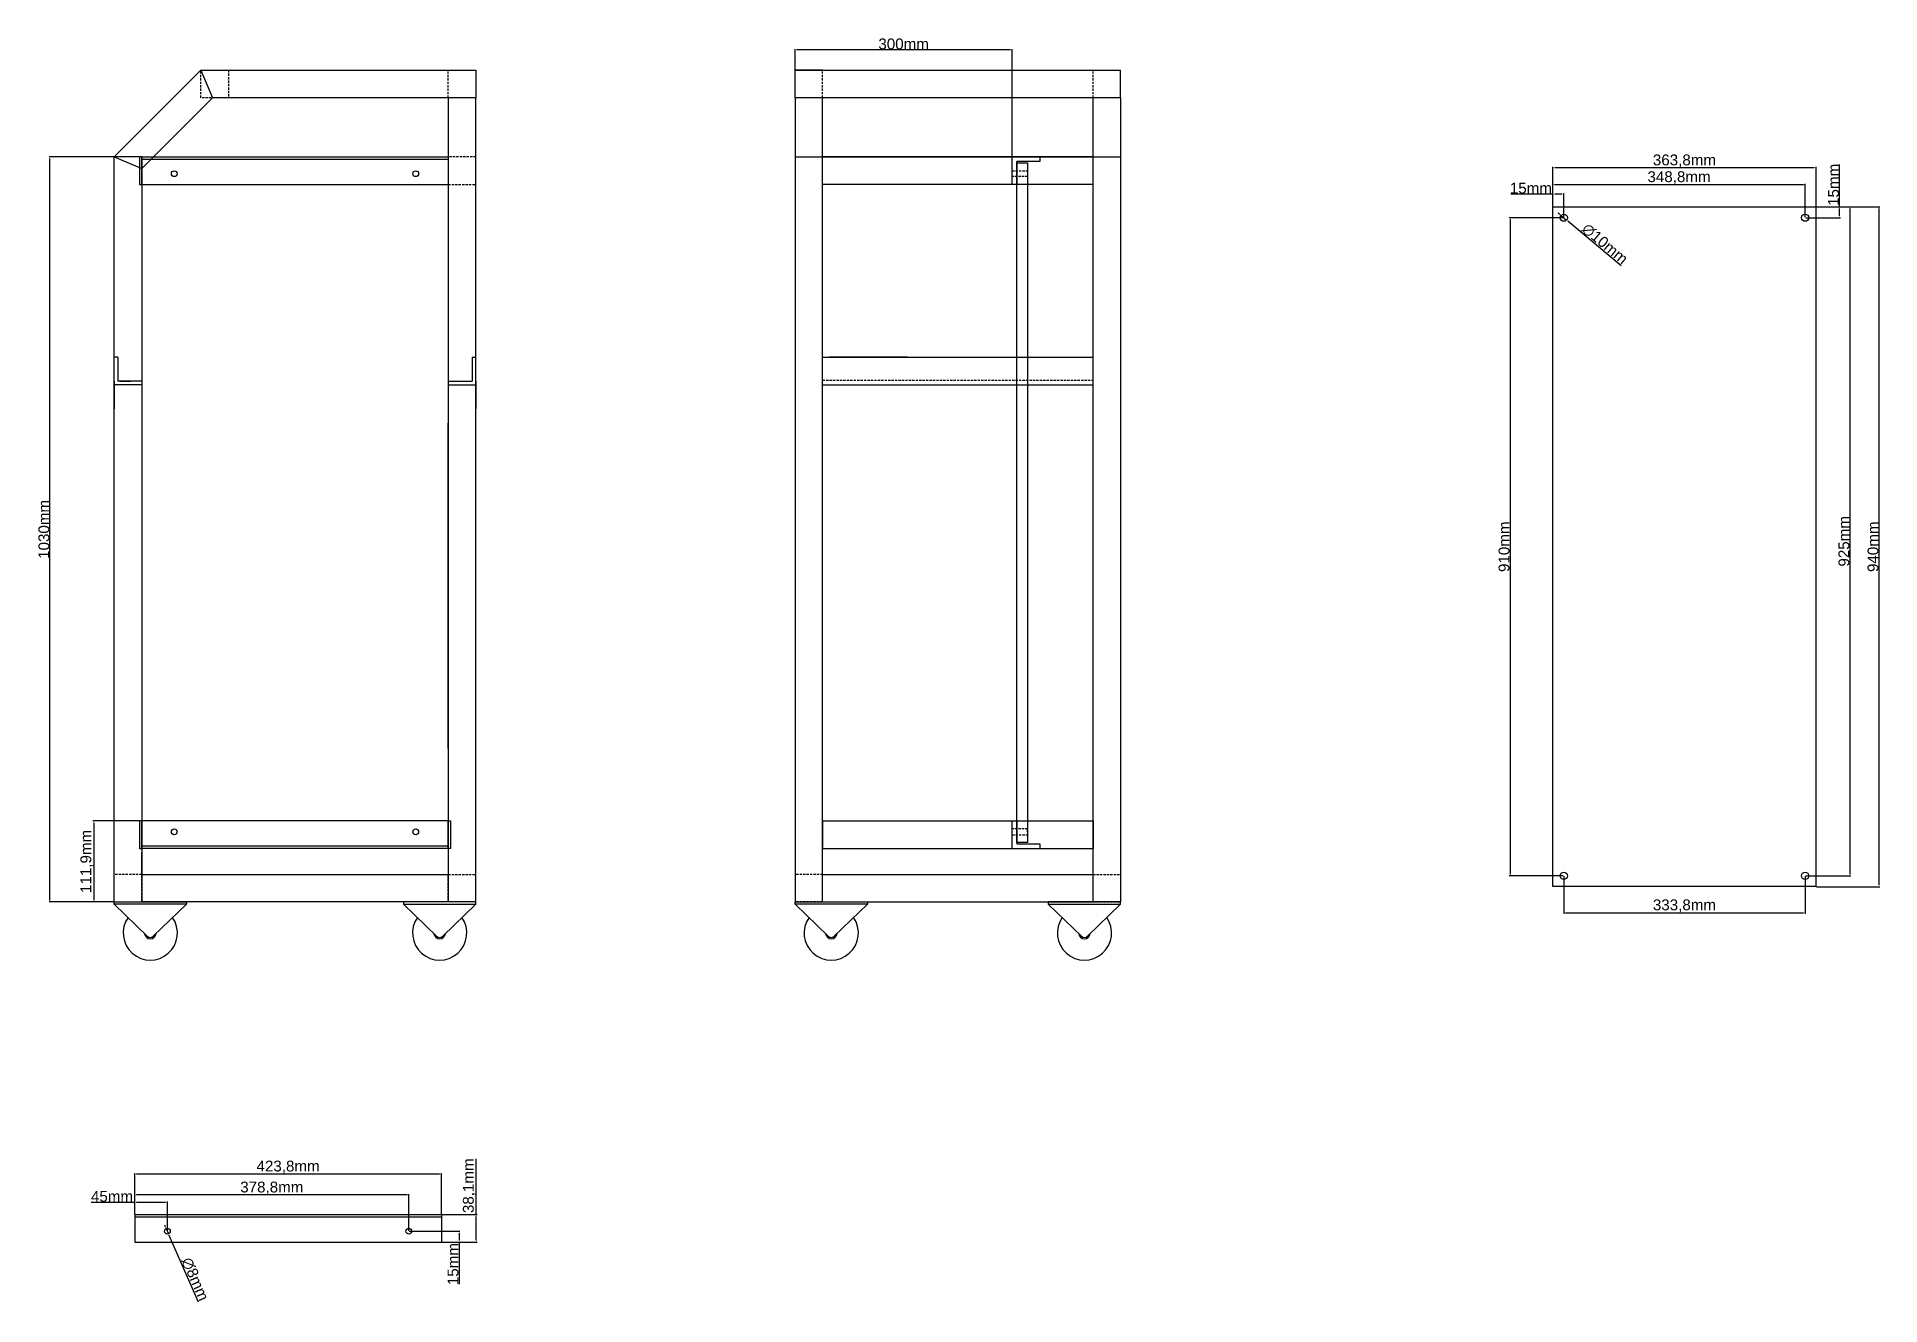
# Model space of a CAD drawing. Header units: centimetres. Extents: x 6534 to 31506, y 42826 to 109107.
# Drawn here: x 8993 to 11541, y 42826 to 44580 of the extents above; entities that cross this region are included whole.
import ezdxf

# ---------------------------------------------------------------- set-up
doc = ezdxf.new("R2010")
doc.units = ezdxf.units.CM
doc.header["$LTSCALE"] = 0.5
doc.linetypes.add('DASHED2', pattern=[9.525, 6.35, -3.175])
doc.styles.get("Standard").update_dxf_attribs({"font": 'arial.ttf'})
doc.dimstyles.new('ISO-25', dxfattribs={"dimtxt": 15, "dimasz": 2.5, "dimexe": 1.25, "dimexo": 0.625, "dimtad": 1, "dimtxsty": 'Standard', "dimcen": 2.5, "dimclrd": 1, "dimclre": 1, "dimadec": 0, "dimazin": 0, "dimtfac": 1, "dimtmove": 0, "dimatfit": 3, "dimfxl": 1, "dimarcsym": 0})

msp = doc.modelspace()

# ---------------------------------------------------------------- blocks, each defined once
blk = doc.blocks.new('*D276')
at = {"color": 1, "lineweight": -2, "transparency": 16777216}
for p, q in [((9137.2, 43495.8), (9070.4, 43495.8)), ((9071.6, 43493.3), (9071.6, 43386.4)), ((9099.1, 43383.9), (9070.4, 43383.9))]:
    blk.add_line(p, q, dxfattribs=at)
at = {"color": 1, "transparency": 16777216}
for points in [[(9071.2, 43493.3), (9072, 43493.3), (9071.6, 43495.8)], [(9071.2, 43386.4), (9072, 43386.4), (9071.6, 43383.9)]]:
    blk.add_solid(points, dxfattribs=at)
at = {"layer": 'Defpoints', "color": 0, "transparency": 16777216}
for p in [(9137.8, 43495.8), (9071.6, 43383.9), (9099.7, 43383.9)]:
    blk.add_point(p, dxfattribs=at)
at = {"color": 0, "transparency": 16777216, "insert": (9062, 43439.8), "char_height": 15, "attachment_point": 5, "rotation": 90}
blk.add_mtext('111,9mm', dxfattribs=at)
blk = doc.blocks.new('*D277')
at = {"color": 1, "lineweight": -2, "transparency": 16777216}
for p, q in [((9134, 44413.9), (9009.8, 44413.9)), ((9011, 43386.4), (9011, 44411.4)), ((9099.1, 43383.9), (9009.8, 43383.9))]:
    blk.add_line(p, q, dxfattribs=at)
at = {"color": 1, "transparency": 16777216}
for points in [[(9010.6, 44411.4), (9011.5, 44411.4), (9011, 44413.9)], [(9010.6, 43386.4), (9011.5, 43386.4), (9011, 43383.9)]]:
    blk.add_solid(points, dxfattribs=at)
at = {"layer": 'Defpoints', "color": 0, "transparency": 16777216}
for p in [(9011, 44413.9), (9134.6, 44413.9), (9099.7, 43383.9)]:
    blk.add_point(p, dxfattribs=at)
at = {"color": 0, "transparency": 16777216, "insert": (9002.7, 43898.9), "char_height": 15, "attachment_point": 5, "rotation": 90}
blk.add_mtext('1030mm', dxfattribs=at)
blk = doc.blocks.new('*D278')
at = {"color": 1, "lineweight": -2, "transparency": 16777216}
for p, q in [((10041.1, 44534.5), (10041.1, 44563.1)), ((10338.6, 44561.8), (10043.6, 44561.8)), ((10341.1, 44414.5), (10341.1, 44563.1))]:
    blk.add_line(p, q, dxfattribs=at)
at = {"color": 1, "transparency": 16777216}
for points in [[(10043.6, 44562.2), (10043.6, 44561.4), (10041.1, 44561.8)], [(10338.6, 44562.2), (10338.6, 44561.4), (10341.1, 44561.8)]]:
    blk.add_solid(points, dxfattribs=at)
at = {"layer": 'Defpoints', "color": 0, "transparency": 16777216}
for p in [(10041.1, 44561.8), (10041.1, 44533.9), (10341.1, 44413.9)]:
    blk.add_point(p, dxfattribs=at)
at = {"color": 0, "transparency": 16777216, "insert": (10191.1, 44570.1), "char_height": 15, "attachment_point": 5}
blk.add_mtext('300mm', dxfattribs=at)
blk = doc.blocks.new('*D279')
at = {"color": 1, "lineweight": -2, "transparency": 16777216}
for p, q in [((11088.6, 44345.6), (11088.6, 44376.8)), ((11091.1, 44375.6), (11434.9, 44375.6)), ((11437.4, 44330.6), (11437.4, 44376.8))]:
    blk.add_line(p, q, dxfattribs=at)
at = {"color": 1, "transparency": 16777216}
for points in [[(11091.1, 44376), (11091.1, 44375.1), (11088.6, 44375.6)], [(11434.9, 44376), (11434.9, 44375.1), (11437.4, 44375.6)]]:
    blk.add_solid(points, dxfattribs=at)
at = {"layer": 'Defpoints', "color": 0, "transparency": 16777216}
for p in [(11437.4, 44375.6), (11088.6, 44344.9), (11437.4, 44329.9)]:
    blk.add_point(p, dxfattribs=at)
at = {"color": 0, "transparency": 16777216, "insert": (11263, 44385.2), "char_height": 15, "attachment_point": 5}
blk.add_mtext('348,8mm', dxfattribs=at)
blk = doc.blocks.new('*D280')
at = {"color": 1, "lineweight": -2, "transparency": 16777216}
for p, q in [((11088.6, 44362.4), (11030.3, 44362.4)), ((11088.6, 44345.6), (11088.6, 44363.6)), ((11101.1, 44362.4), (11091.1, 44362.4)), ((11103.6, 44330.6), (11103.6, 44363.6))]:
    blk.add_line(p, q, dxfattribs=at)
at = {"color": 1, "transparency": 16777216}
for points in [[(11091.1, 44362.8), (11091.1, 44362), (11088.6, 44362.4)], [(11101.1, 44362.8), (11101.1, 44362), (11103.6, 44362.4)]]:
    blk.add_solid(points, dxfattribs=at)
at = {"layer": 'Defpoints', "color": 0, "transparency": 16777216}
for p in [(11088.6, 44362.4), (11088.6, 44344.9), (11103.6, 44329.9)]:
    blk.add_point(p, dxfattribs=at)
at = {"color": 0, "transparency": 16777216, "insert": (11058.2, 44370.7), "char_height": 15, "attachment_point": 5}
blk.add_mtext('15mm', dxfattribs=at)
blk = doc.blocks.new('*D281')
at = {"color": 1, "lineweight": -2, "transparency": 16777216}
for p, q in [((11088.6, 44345.6), (11088.6, 44400)), ((11449.9, 44398.8), (11091.1, 44398.8)), ((11452.4, 44345.6), (11452.4, 44400))]:
    blk.add_line(p, q, dxfattribs=at)
at = {"color": 1, "transparency": 16777216}
for points in [[(11091.1, 44399.2), (11091.1, 44398.4), (11088.6, 44398.8)], [(11449.9, 44399.2), (11449.9, 44398.4), (11452.4, 44398.8)]]:
    blk.add_solid(points, dxfattribs=at)
at = {"layer": 'Defpoints', "color": 0, "transparency": 16777216}
for p in [(11088.6, 44398.8), (11088.6, 44344.9), (11452.4, 44344.9)]:
    blk.add_point(p, dxfattribs=at)
at = {"color": 0, "transparency": 16777216, "insert": (11270.5, 44408.4), "char_height": 15, "attachment_point": 5}
blk.add_mtext('363,8mm', dxfattribs=at)
blk = doc.blocks.new('*D282')
at = {"color": 1, "lineweight": -2, "transparency": 16777216}
for p, q in [((11484.9, 44344.9), (11484.9, 44403.3)), ((11453.1, 44344.9), (11486.1, 44344.9)), ((11484.9, 44332.4), (11484.9, 44342.4)), ((11438.1, 44329.9), (11486.1, 44329.9))]:
    blk.add_line(p, q, dxfattribs=at)
at = {"color": 1, "transparency": 16777216}
for points in [[(11484.5, 44342.4), (11485.3, 44342.4), (11484.9, 44344.9)], [(11484.5, 44332.4), (11485.3, 44332.4), (11484.9, 44329.9)]]:
    blk.add_solid(points, dxfattribs=at)
at = {"layer": 'Defpoints', "color": 0, "transparency": 16777216}
for p in [(11452.4, 44344.9), (11484.9, 44344.9), (11437.4, 44329.9)]:
    blk.add_point(p, dxfattribs=at)
at = {"color": 0, "transparency": 16777216, "insert": (11476.6, 44375.3), "char_height": 15, "attachment_point": 5, "rotation": 90}
blk.add_mtext('15mm', dxfattribs=at)
blk = doc.blocks.new('*D283')
at = {"color": 1, "lineweight": -2, "transparency": 16777216}
for p, q in [((11453.1, 44344.9), (11500.5, 44344.9)), ((11499.3, 44342.4), (11499.3, 43422.4)), ((11438.1, 43419.9), (11500.5, 43419.9))]:
    blk.add_line(p, q, dxfattribs=at)
at = {"color": 1, "transparency": 16777216}
for points in [[(11498.8, 44342.4), (11499.7, 44342.4), (11499.3, 44344.9)], [(11498.8, 43422.4), (11499.7, 43422.4), (11499.3, 43419.9)]]:
    blk.add_solid(points, dxfattribs=at)
at = {"layer": 'Defpoints', "color": 0, "transparency": 16777216}
for p in [(11452.4, 44344.9), (11437.4, 43419.9), (11499.3, 43419.9)]:
    blk.add_point(p, dxfattribs=at)
at = {"color": 0, "transparency": 16777216, "insert": (11491, 43882.4), "char_height": 15, "attachment_point": 5, "rotation": 90}
blk.add_mtext('925mm', dxfattribs=at)
blk = doc.blocks.new('*D284')
at = {"color": 1, "lineweight": -2, "transparency": 16777216}
for p, q in [((11453.1, 44344.9), (11540.7, 44344.9)), ((11539.4, 44342.4), (11539.4, 43407.4)), ((11453.1, 43404.9), (11540.7, 43404.9))]:
    blk.add_line(p, q, dxfattribs=at)
at = {"color": 1, "transparency": 16777216}
for points in [[(11539, 44342.4), (11539.9, 44342.4), (11539.4, 44344.9)], [(11539, 43407.4), (11539.9, 43407.4), (11539.4, 43404.9)]]:
    blk.add_solid(points, dxfattribs=at)
at = {"layer": 'Defpoints', "color": 0, "transparency": 16777216}
for p in [(11452.4, 44344.9), (11452.4, 43404.9), (11539.4, 43404.9)]:
    blk.add_point(p, dxfattribs=at)
at = {"color": 0, "transparency": 16777216, "insert": (11531.2, 43874.9), "char_height": 15, "attachment_point": 5, "rotation": 90}
blk.add_mtext('940mm', dxfattribs=at)
blk = doc.blocks.new('*D285')
at = {"color": 1, "lineweight": -2, "transparency": 16777216}
for p, q in [((11103, 44329.9), (11028.2, 44329.9)), ((11029.5, 44327.4), (11029.5, 43422.4)), ((11103, 43419.9), (11028.2, 43419.9))]:
    blk.add_line(p, q, dxfattribs=at)
at = {"color": 1, "transparency": 16777216}
for points in [[(11029, 44327.4), (11029.9, 44327.4), (11029.5, 44329.9)], [(11029, 43422.4), (11029.9, 43422.4), (11029.5, 43419.9)]]:
    blk.add_solid(points, dxfattribs=at)
at = {"layer": 'Defpoints', "color": 0, "transparency": 16777216}
for p in [(11103.6, 44329.9), (11029.5, 43419.9), (11103.6, 43419.9)]:
    blk.add_point(p, dxfattribs=at)
at = {"color": 0, "transparency": 16777216, "insert": (11021.2, 43874.9), "char_height": 15, "attachment_point": 5, "rotation": 90}
blk.add_mtext('910mm', dxfattribs=at)
blk = doc.blocks.new('*D286')
at = {"color": 1, "lineweight": -2, "transparency": 16777216}
for p, q in [((11103.6, 43419.3), (11103.6, 43367.5)), ((11437.4, 43419.3), (11437.4, 43367.5)), ((11106.1, 43368.7), (11434.9, 43368.7))]:
    blk.add_line(p, q, dxfattribs=at)
at = {"color": 1, "transparency": 16777216}
for points in [[(11106.1, 43369.2), (11106.1, 43368.3), (11103.6, 43368.7)], [(11434.9, 43369.2), (11434.9, 43368.3), (11437.4, 43368.7)]]:
    blk.add_solid(points, dxfattribs=at)
at = {"layer": 'Defpoints', "color": 0, "transparency": 16777216}
for p in [(11103.6, 43419.9), (11437.4, 43419.9), (11437.4, 43368.7)]:
    blk.add_point(p, dxfattribs=at)
at = {"color": 0, "transparency": 16777216, "insert": (11270.5, 43378.4), "char_height": 15, "attachment_point": 5}
blk.add_mtext('333,8mm', dxfattribs=at)
blk = doc.blocks.new('*D287')
at = {"color": 1, "lineweight": -2, "transparency": 16777216}
for p, q in [((11097.9, 44334.7), (11096, 44336.3)), ((11099.8, 44333.1), (11107.5, 44326.7)), ((11183.2, 44263.5), (11109.4, 44325.1))]:
    blk.add_line(p, q, dxfattribs=at)
at = {"color": 1, "transparency": 16777216}
for points in [[(11098.1, 44335.1), (11097.6, 44334.4), (11099.8, 44333.1)], [(11109.7, 44325.4), (11109.1, 44324.8), (11107.5, 44326.7)]]:
    blk.add_solid(points, dxfattribs=at)
at = {"layer": 'Defpoints', "color": 0, "transparency": 16777216}
for p in [(11099.8, 44333.1), (11107.5, 44326.7)]:
    blk.add_point(p, dxfattribs=at)
at = {"color": 0, "transparency": 16777216, "insert": (11160.5, 44293.8), "char_height": 15, "attachment_point": 5, "rotation": 320.1456}
blk.add_mtext('∅10mm', dxfattribs=at)
blk = doc.blocks.new('*D390')
at = {"color": 1, "lineweight": -2, "transparency": 16777216}
for p, q in [((9128.3, 42968.4), (9067.9, 42968.4)), ((9128.3, 42952.1), (9128.3, 42969.6)), ((9170.8, 42968.4), (9130.8, 42968.4)), ((9173.3, 42929), (9173.3, 42969.6))]:
    blk.add_line(p, q, dxfattribs=at)
at = {"color": 1, "transparency": 16777216}
for points in [[(9130.8, 42968.8), (9130.8, 42968), (9128.3, 42968.4)], [(9170.8, 42968.8), (9170.8, 42968), (9173.3, 42968.4)]]:
    blk.add_solid(points, dxfattribs=at)
at = {"layer": 'Defpoints', "color": 0, "transparency": 16777216}
for p in [(9128.3, 42968.4), (9128.3, 42951.5), (9173.3, 42928.4)]:
    blk.add_point(p, dxfattribs=at)
at = {"color": 0, "transparency": 16777216, "insert": (9096.8, 42976.6), "char_height": 15, "attachment_point": 5}
blk.add_mtext('45mm', dxfattribs=at)
blk = doc.blocks.new('*D391')
at = {"color": 1, "lineweight": -2, "transparency": 16777216}
for p, q in [((9128.3, 42952.1), (9128.3, 42979.8)), ((9504.6, 42978.6), (9130.8, 42978.6)), ((9507.1, 42929), (9507.1, 42979.8))]:
    blk.add_line(p, q, dxfattribs=at)
at = {"color": 1, "transparency": 16777216}
for points in [[(9130.8, 42979), (9130.8, 42978.1), (9128.3, 42978.6)], [(9504.6, 42979), (9504.6, 42978.1), (9507.1, 42978.6)]]:
    blk.add_solid(points, dxfattribs=at)
at = {"layer": 'Defpoints', "color": 0, "transparency": 16777216}
for p in [(9128.3, 42978.6), (9128.3, 42951.5), (9507.1, 42928.4)]:
    blk.add_point(p, dxfattribs=at)
at = {"color": 0, "transparency": 16777216, "insert": (9317.7, 42988.2), "char_height": 15, "attachment_point": 5}
blk.add_mtext('378,8mm', dxfattribs=at)
blk = doc.blocks.new('*D392')
at = {"color": 1, "lineweight": -2, "transparency": 16777216}
for p, q in [((9128.3, 42952.1), (9128.3, 43008.8)), ((9549.6, 43007.6), (9130.8, 43007.6)), ((9552.1, 42952.1), (9552.1, 43008.8))]:
    blk.add_line(p, q, dxfattribs=at)
at = {"color": 1, "transparency": 16777216}
for points in [[(9130.8, 43008), (9130.8, 43007.1), (9128.3, 43007.6)], [(9549.6, 43008), (9549.6, 43007.1), (9552.1, 43007.6)]]:
    blk.add_solid(points, dxfattribs=at)
at = {"layer": 'Defpoints', "color": 0, "transparency": 16777216}
for p in [(9128.3, 43007.6), (9128.3, 42951.5), (9552.1, 42951.5)]:
    blk.add_point(p, dxfattribs=at)
at = {"color": 0, "transparency": 16777216, "insert": (9340.2, 43017.2), "char_height": 15, "attachment_point": 5}
blk.add_mtext('423,8mm', dxfattribs=at)
blk = doc.blocks.new('*D393')
at = {"color": 1, "lineweight": -2, "transparency": 16777216}
for p, q in [((9507.7, 42928.4), (9577.8, 42928.4)), ((9552.7, 42913.4), (9577.8, 42913.4)), ((9576.6, 42925.9), (9576.6, 42915.9)), ((9576.6, 42913.4), (9576.6, 42855.1))]:
    blk.add_line(p, q, dxfattribs=at)
at = {"color": 1, "transparency": 16777216}
for points in [[(9576.1, 42925.9), (9577, 42925.9), (9576.6, 42928.4)], [(9576.1, 42915.9), (9577, 42915.9), (9576.6, 42913.4)]]:
    blk.add_solid(points, dxfattribs=at)
at = {"layer": 'Defpoints', "color": 0, "transparency": 16777216}
for p in [(9507.1, 42928.4), (9552.1, 42913.4), (9576.6, 42913.4)]:
    blk.add_point(p, dxfattribs=at)
at = {"color": 0, "transparency": 16777216, "insert": (9568.3, 42883), "char_height": 15, "attachment_point": 5, "rotation": 90}
blk.add_mtext('15mm', dxfattribs=at)
blk = doc.blocks.new('*D394')
at = {"color": 1, "lineweight": -2, "transparency": 16777216}
for p, q in [((9600.3, 42951.5), (9600.3, 43028.7)), ((9552.7, 42951.5), (9601.6, 42951.5)), ((9600.3, 42915.9), (9600.3, 42949)), ((9552.7, 42913.4), (9601.6, 42913.4))]:
    blk.add_line(p, q, dxfattribs=at)
at = {"color": 1, "transparency": 16777216}
for points in [[(9599.9, 42949), (9600.7, 42949), (9600.3, 42951.5)], [(9599.9, 42915.9), (9600.7, 42915.9), (9600.3, 42913.4)]]:
    blk.add_solid(points, dxfattribs=at)
at = {"layer": 'Defpoints', "color": 0, "transparency": 16777216}
for p in [(9552.1, 42951.5), (9600.3, 42951.5), (9552.1, 42913.4)]:
    blk.add_point(p, dxfattribs=at)
at = {"color": 0, "transparency": 16777216, "insert": (9590.7, 42991.4), "char_height": 15, "attachment_point": 5, "rotation": 90}
blk.add_mtext('38,1mm', dxfattribs=at)
blk = doc.blocks.new('*D395')
at = {"color": 1, "lineweight": -2, "transparency": 16777216}
for p, q in [((9170.7, 42934.4), (9169.7, 42936.7)), ((9171.7, 42932.1), (9174.9, 42924.8)), ((9216.2, 42830.3), (9175.9, 42922.5))]:
    blk.add_line(p, q, dxfattribs=at)
at = {"color": 1, "transparency": 16777216}
for points in [[(9171.1, 42934.5), (9170.3, 42934.2), (9171.7, 42932.1)], [(9176.3, 42922.6), (9175.5, 42922.3), (9174.9, 42924.8)]]:
    blk.add_solid(points, dxfattribs=at)
at = {"layer": 'Defpoints', "color": 0, "transparency": 16777216}
for p in [(9171.7, 42932.1), (9174.9, 42924.8)]:
    blk.add_point(p, dxfattribs=at)
at = {"color": 0, "transparency": 16777216, "insert": (9211.7, 42862.2), "char_height": 15, "attachment_point": 5, "rotation": 293.6141}
blk.add_mtext('∅8mm', dxfattribs=at)

# ---------------------------------------------------------------- dimensions: what is measured, and where the dimension line sits
for base, p1, p2, picture, middle in [((10041.071, 44561.815), (10341.071, 44413.852), (10041.071, 44533.852), '*D278', (10191.071, 44570.104)), ((11088.638, 44398.777), (11452.438, 44344.929), (11088.638, 44344.929), '*D281', (11270.538, 44408.416)), ((11088.638, 44362.367), (11103.638, 44329.929), (11088.638, 44344.929), '*D280', (11058.22, 44370.65)), ((11437.438, 43368.738), (11103.638, 43419.929), (11437.438, 43419.929), '*D286', (11270.538, 43378.378)), ((9128.273, 43007.56), (9552.073, 42951.524), (9128.273, 42951.524), '*D392', (9340.173, 43017.2)), ((9128.273, 42968.386), (9173.273, 42928.424), (9128.273, 42951.524), '*D390', (9096.847, 42976.639)), ((9128.273, 42978.556), (9507.073, 42928.424), (9128.273, 42951.524), '*D391', (9317.673, 42988.195))]:
    dim = msp.add_linear_dim(base=base, p1=p1, p2=p2, dimstyle='ISO-25', override={"dimpost": 'mm'})
    dim.commit()
    dim.dimension.update_dxf_attribs({"geometry": picture, "text_midpoint": middle})
for base, p1, p2, picture, middle in [((9011.036, 44413.852), (9099.711, 43383.852), (9134.641, 44413.852), '*D277', (9002.748, 43898.852)), ((11484.868, 44344.929), (11437.438, 44329.929), (11452.438, 44344.929), '*D282', (11476.585, 44375.348)), ((11499.266, 43419.929), (11452.438, 44344.929), (11437.438, 43419.929), '*D283', (11490.982, 43882.429)), ((11539.436, 43404.929), (11452.438, 44344.929), (11452.438, 43404.929), '*D284', (11531.153, 43874.929)), ((11029.452, 43419.929), (11103.638, 44329.929), (11103.638, 43419.929), '*D285', (11021.169, 43874.929)), ((9071.63, 43383.852), (9137.811, 43495.752), (9099.711, 43383.852), '*D276', (9061.991, 43439.802)), ((9600.315, 42951.524), (9552.073, 42913.424), (9552.073, 42951.524), '*D394', (9590.676, 42991.382)), ((9576.562, 42913.424), (9507.073, 42928.424), (9552.073, 42913.424), '*D393', (9568.279, 42883.006))]:
    dim = msp.add_linear_dim(base=base, p1=p1, p2=p2, angle=90, dimstyle='ISO-25', override={"dimpost": 'mm'})
    dim.commit()
    dim.dimension.update_dxf_attribs({"geometry": picture, "text_midpoint": middle})
dim = msp.add_linear_dim(base=(11437.438, 44375.56), p1=(11088.638, 44344.929), p2=(11437.438, 44329.929), dimstyle='ISO-25', override={"dimpost": 'mm'})
dim.commit()
dim.dimension.update_dxf_attribs({"geometry": '*D279', "text_midpoint": (11263.038, 44375.56), "dimtype": 160})
for p1, p2, picture, middle in [((11099.8, 44333.134), (11107.477, 44326.725), '*D287', (11154.958, 44287.089)), ((9171.671, 42932.089), (9174.876, 42924.759), '*D395', (9203.764, 42858.681))]:
    dim = msp.add_diameter_dim_2p(p1=p1, p2=p2, dimstyle='ISO-25', override={"dimpost": 'mm'})
    dim.commit()
    dim.dimension.update_dxf_attribs({"geometry": picture, "text_midpoint": middle, "dimtype": 163})

# ---------------------------------------------------------------- linework, layer by layer
for p, q in [((9099.711, 44413.852), (9219.711, 44533.852)), ((9219.711, 44533.852), (9599.711, 44533.852)), ((9219.711, 44533.852), (9235.493, 44495.752)), ((9599.711, 44533.852), (9599.711, 44495.752)), ((10079.171, 44533.852), (10041.071, 44533.852)), ((10041.071, 44533.852), (10491.071, 44533.852)), ((10041.071, 44495.752), (10041.071, 44533.852)), ((10452.971, 44533.852), (10491.071, 44533.852)), ((10491.071, 44495.752), (10491.071, 44533.852)), ((9137.811, 44398.071), (9235.493, 44495.752)), ((9599.711, 44495.752), (9235.493, 44495.752)), ((9599.711, 44495.752), (9561.611, 44495.752)), ((9561.611, 44495.752), (9561.611, 43383.852)), ((9599.711, 43383.852), (9599.711, 44495.752)), ((10491.071, 44495.752), (10041.071, 44495.752)), ((10041.071, 44495.752), (10041.071, 43383.852)), ((10079.171, 43383.852), (10079.171, 44495.752)), ((10452.971, 44495.752), (10412.971, 44495.752)), ((10452.971, 43383.852), (10452.971, 44495.752)), ((10491.071, 44495.752), (10491.071, 43383.852)), ((9099.711, 43383.852), (9099.711, 44413.852)), ((9099.711, 44413.852), (9137.811, 44398.071)), ((9137.811, 44413.852), (9137.811, 44410.682)), ((9561.611, 44413.852), (9561.611, 44375.752)), ((10041.071, 44413.852), (10491.071, 44413.852)), ((10452.971, 44413.852), (10079.171, 44413.852)), ((9137.811, 44398.071), (9137.811, 43383.852)), ((10347.421, 43465.752), (10347.421, 44407.502)), ((10347.421, 44405.752), (10362.421, 44405.752)), ((10362.421, 44405.752), (10362.421, 43465.752)), ((10452.971, 44375.752), (10079.171, 44375.752)), ((10347.421, 44375.752), (10341.071, 44375.752)), ((11088.638, 44344.929), (11452.438, 44344.929)), ((11088.638, 43404.929), (11088.638, 44344.929)), ((11088.638, 44344.929), (11113.638, 44344.929)), ((11452.438, 43404.929), (11452.438, 44344.929)), ((9104.711, 44136.952), (9099.711, 44136.952)), ((9104.711, 44136.952), (9104.711, 44103.852)), ((9594.711, 44136.952), (9594.711, 44103.852)), ((9594.711, 44136.952), (9599.711, 44136.952)), ((10079.171, 44136.952), (10452.971, 44136.952)), ((10079.171, 44136.952), (10219.171, 44136.952)), ((10196.646, 44136.952), (10088.696, 44136.952)), ((9104.711, 44129.252), (9104.711, 44103.852)), ((9599.711, 44107.252), (9599.711, 44129.252)), ((9099.711, 44103.852), (9099.711, 44065.752)), ((9137.811, 44098.852), (9099.711, 44098.852)), ((9137.811, 44103.852), (9104.711, 44103.852)), ((9107.811, 44103.852), (9122.811, 44103.852)), ((9137.811, 44103.852), (9137.811, 44098.852)), ((9561.611, 44103.852), (9594.711, 44103.852)), ((9561.611, 44103.852), (9561.611, 44098.852)), ((9561.611, 44098.852), (9599.711, 44098.852)), ((9599.711, 44103.852), (9599.711, 44065.752)), ((10079.171, 44098.852), (10452.971, 44098.852)), ((9561.611, 43595.752), (9561.611, 44045.752)), ((10341.071, 43495.752), (10347.421, 43495.752)), ((9137.811, 43421.952), (9137.811, 43451.952)), ((10362.421, 43465.752), (10347.421, 43465.752)), ((9137.811, 43421.952), (9561.611, 43421.952)), ((10079.171, 43421.952), (10452.971, 43421.952)), ((11452.438, 43404.929), (11088.638, 43404.929)), ((9099.711, 43383.852), (9199.711, 43383.852)), ((9099.711, 43380.852), (9099.711, 43383.852)), ((9199.711, 43380.852), (9099.711, 43380.852)), ((9099.711, 43380.852), (9145.54, 43336.539)), ((9561.611, 43383.852), (9137.811, 43383.852)), ((9199.711, 43380.852), (9153.882, 43336.539)), ((9199.711, 43383.852), (9199.711, 43380.852)), ((9599.711, 43383.852), (9499.711, 43383.852)), ((9499.711, 43383.852), (9499.711, 43380.852)), ((9499.711, 43380.852), (9599.711, 43380.852)), ((9499.711, 43380.852), (9545.54, 43336.539)), ((9599.711, 43380.852), (9553.882, 43336.539)), ((9599.711, 43380.852), (9599.711, 43383.852)), ((10041.071, 43383.852), (10141.071, 43383.852)), ((10041.071, 43380.852), (10041.071, 43383.852)), ((10141.071, 43380.852), (10041.071, 43380.852)), ((10041.071, 43380.852), (10086.9, 43336.539)), ((10079.171, 43383.852), (10452.971, 43383.852)), ((10141.071, 43380.852), (10095.241, 43336.539)), ((10141.071, 43383.852), (10141.071, 43380.852)), ((10491.071, 43383.852), (10391.071, 43383.852)), ((10391.071, 43383.852), (10391.071, 43380.852)), ((10391.071, 43380.852), (10491.071, 43380.852)), ((10391.071, 43380.852), (10436.9, 43336.539)), ((10491.071, 43380.852), (10445.241, 43336.539)), ((10491.071, 43380.852), (10491.071, 43383.852)), ((9128.273, 42951.524), (9552.073, 42951.524)), ((9128.273, 42951.524), (9128.273, 42913.424)), ((9128.273, 42948.354), (9552.073, 42948.354)), ((9552.073, 42951.524), (9552.073, 42913.424)), ((9128.273, 42913.424), (9158.273, 42913.424)), ((9128.273, 42913.424), (9552.073, 42913.424))]:
    msp.add_line(p, q)
at = {"linetype": 'DASHED2'}
for p, q in [((9219.711, 44533.852), (9257.811, 44533.852)), ((9219.711, 44495.752), (9219.711, 44533.852)), ((9257.811, 44533.852), (9257.811, 44495.752)), ((9561.611, 44495.752), (9561.611, 44533.852)), ((10079.171, 44495.752), (10079.171, 44533.852)), ((10452.971, 44495.752), (10452.971, 44533.852)), ((9257.811, 44495.752), (9219.711, 44495.752)), ((9099.711, 44375.752), (9099.711, 44413.852)), ((10341.071, 44394.752), (10362.421, 44394.752)), ((10362.421, 44386.752), (10341.071, 44386.752)), ((10079.171, 44105.202), (10452.971, 44105.202)), ((10362.421, 43484.752), (10341.071, 43484.752)), ((10341.071, 43476.752), (10362.421, 43476.752)), ((10362.421, 43480.752), (10362.421, 43484.752)), ((9137.811, 43421.952), (9099.711, 43421.952)), ((9137.811, 43383.852), (9137.811, 43421.952)), ((9561.611, 43383.852), (9561.611, 43421.952)), ((9561.611, 43421.952), (9599.711, 43421.952)), ((9561.611, 43421.952), (9561.611, 43383.852)), ((10079.171, 43421.952), (10041.071, 43421.952)), ((10452.971, 43421.952), (10491.071, 43421.952)), ((9099.711, 43383.852), (9137.811, 43383.852)), ((9599.711, 43383.852), (9561.611, 43383.852)), ((10079.171, 43383.852), (10041.071, 43383.852)), ((10452.971, 43383.852), (10491.071, 43383.852))]:
    msp.add_line(p, q, dxfattribs=at)
at = {"color": 30, "true_color": 0xf8991e}
for p, q in [((9137.811, 44413.852), (9134.641, 44413.852)), ((9134.641, 44413.852), (9134.641, 44375.752)), ((9137.811, 44375.752), (9137.811, 44413.852)), ((9137.811, 44413.852), (9137.811, 44375.752)), ((9134.641, 44375.752), (9137.811, 44375.752)), ((9137.811, 43495.752), (9134.641, 43495.752)), ((9134.641, 43495.752), (9134.641, 43457.652)), ((9137.811, 43457.652), (9137.811, 43495.752)), ((9137.811, 43495.752), (9137.811, 43457.652)), ((9561.611, 43457.652), (9561.611, 43495.752)), ((9561.611, 43495.752), (9564.781, 43495.752)), ((9561.611, 43495.752), (9561.611, 43457.652)), ((9564.781, 43495.752), (9564.781, 43457.652)), ((9134.641, 43457.652), (9137.811, 43457.652)), ((9561.611, 43457.652), (9561.611, 43460.822)), ((9564.781, 43457.652), (9561.611, 43457.652))]:
    msp.add_line(p, q, dxfattribs=at)
at = {"color": 85, "true_color": 0x58ba48}
for p, q in [((9137.811, 44413.852), (9561.611, 44413.852)), ((9137.811, 44410.682), (9561.611, 44410.682)), ((9137.811, 44375.752), (9167.811, 44375.752)), ((9137.811, 44375.752), (9561.611, 44375.752))]:
    msp.add_line(p, q, dxfattribs=at)
at = {"color": 85, "linetype": 'DASHED2', "true_color": 0x58ba48}
for p, q in [((9599.711, 44413.852), (9561.611, 44413.852)), ((9561.611, 44413.852), (9561.611, 44375.752)), ((9599.711, 44375.752), (9599.711, 44413.852)), ((9561.611, 44375.752), (9599.711, 44375.752))]:
    msp.add_line(p, q, dxfattribs=at)
at = {"color": 114, "true_color": 0x139b48}
for p, q in [((10341.071, 44375.752), (10341.071, 44413.852)), ((10341.071, 44413.852), (10379.171, 44413.852)), ((10379.171, 44413.852), (10379.171, 44407.502)), ((10379.171, 44407.502), (10347.421, 44407.502)), ((10347.421, 44407.502), (10347.421, 44375.752)), ((10347.421, 44375.752), (10341.071, 44375.752)), ((9167.811, 43495.752), (9137.811, 43495.752)), ((9531.611, 43495.752), (9167.811, 43495.752)), ((9561.611, 43495.752), (9531.611, 43495.752)), ((10341.071, 43457.652), (10341.071, 43495.752)), ((10347.421, 43495.752), (10347.421, 43464.002)), ((9561.611, 43460.822), (9137.811, 43460.822)), ((9561.611, 43457.652), (9137.811, 43457.652)), ((10347.421, 43464.002), (10379.171, 43464.002)), ((10379.171, 43464.002), (10379.171, 43457.652))]:
    msp.add_line(p, q, dxfattribs=at)
at = {"color": 30, "true_color": 0xf26722}
for p, q in [((10079.171, 43496.952), (10079.171, 43458.852)), ((10079.171, 43495.752), (10452.971, 43495.752)), ((10079.171, 43495.752), (10079.171, 43458.852)), ((10452.971, 43495.752), (10452.971, 43457.652)), ((10079.171, 43457.652), (10452.971, 43457.652))]:
    msp.add_line(p, q, dxfattribs=at)
for centre, radius in [((9182.811, 44390.752), 4), ((9516.611, 44390.752), 4), ((11103.638, 44329.929), 5), ((11437.438, 44329.929), 5), ((11103.638, 43419.929), 5), ((11437.438, 43419.929), 5), ((9173.273, 42928.424), 4), ((9507.073, 42928.424), 4)]:
    msp.add_circle(centre, radius)
at = {"color": 114, "true_color": 0x139b48}
for centre in [(9182.811, 43480.752), (9182.811, 43480.752), (9516.611, 43480.752), (9516.611, 43480.752)]:
    msp.add_circle(centre, 4, dxfattribs=at)
for centre, radius, start, end in [((9149.711, 43340.852), 37.5, 145.170341, 34.829659), ((9549.711, 43340.852), 37.5, 145.170341, 34.829659), ((10091.071, 43340.852), 37.5, 145.170341, 34.829659), ((10441.071, 43340.852), 37.5, 145.170341, 34.829659), ((9149.711, 43340.852), 8, 184.553823, 355.446177), ((9149.711, 43340.852), 6, 225.963445, 314.036555), ((9549.711, 43340.852), 8, 184.553823, 355.446177), ((9549.711, 43340.852), 6, 225.963445, 314.036555), ((10091.071, 43340.852), 8, 184.553823, 355.446177), ((10091.071, 43340.852), 6, 225.963445, 314.036555), ((10441.071, 43340.852), 8, 184.553823, 355.446177), ((10441.071, 43340.852), 6, 225.963445, 314.036555)]:
    msp.add_arc(centre, radius, start, end)

msp.set_redraw_order([(e.dxf.handle, doc.entitydb.next_handle()) for e in msp.query("TEXT MTEXT ATTDEF DIMENSION ARC_DIMENSION")])  # texts and dimensions are drawn at this point

doc.saveas('drawing.dxf')
